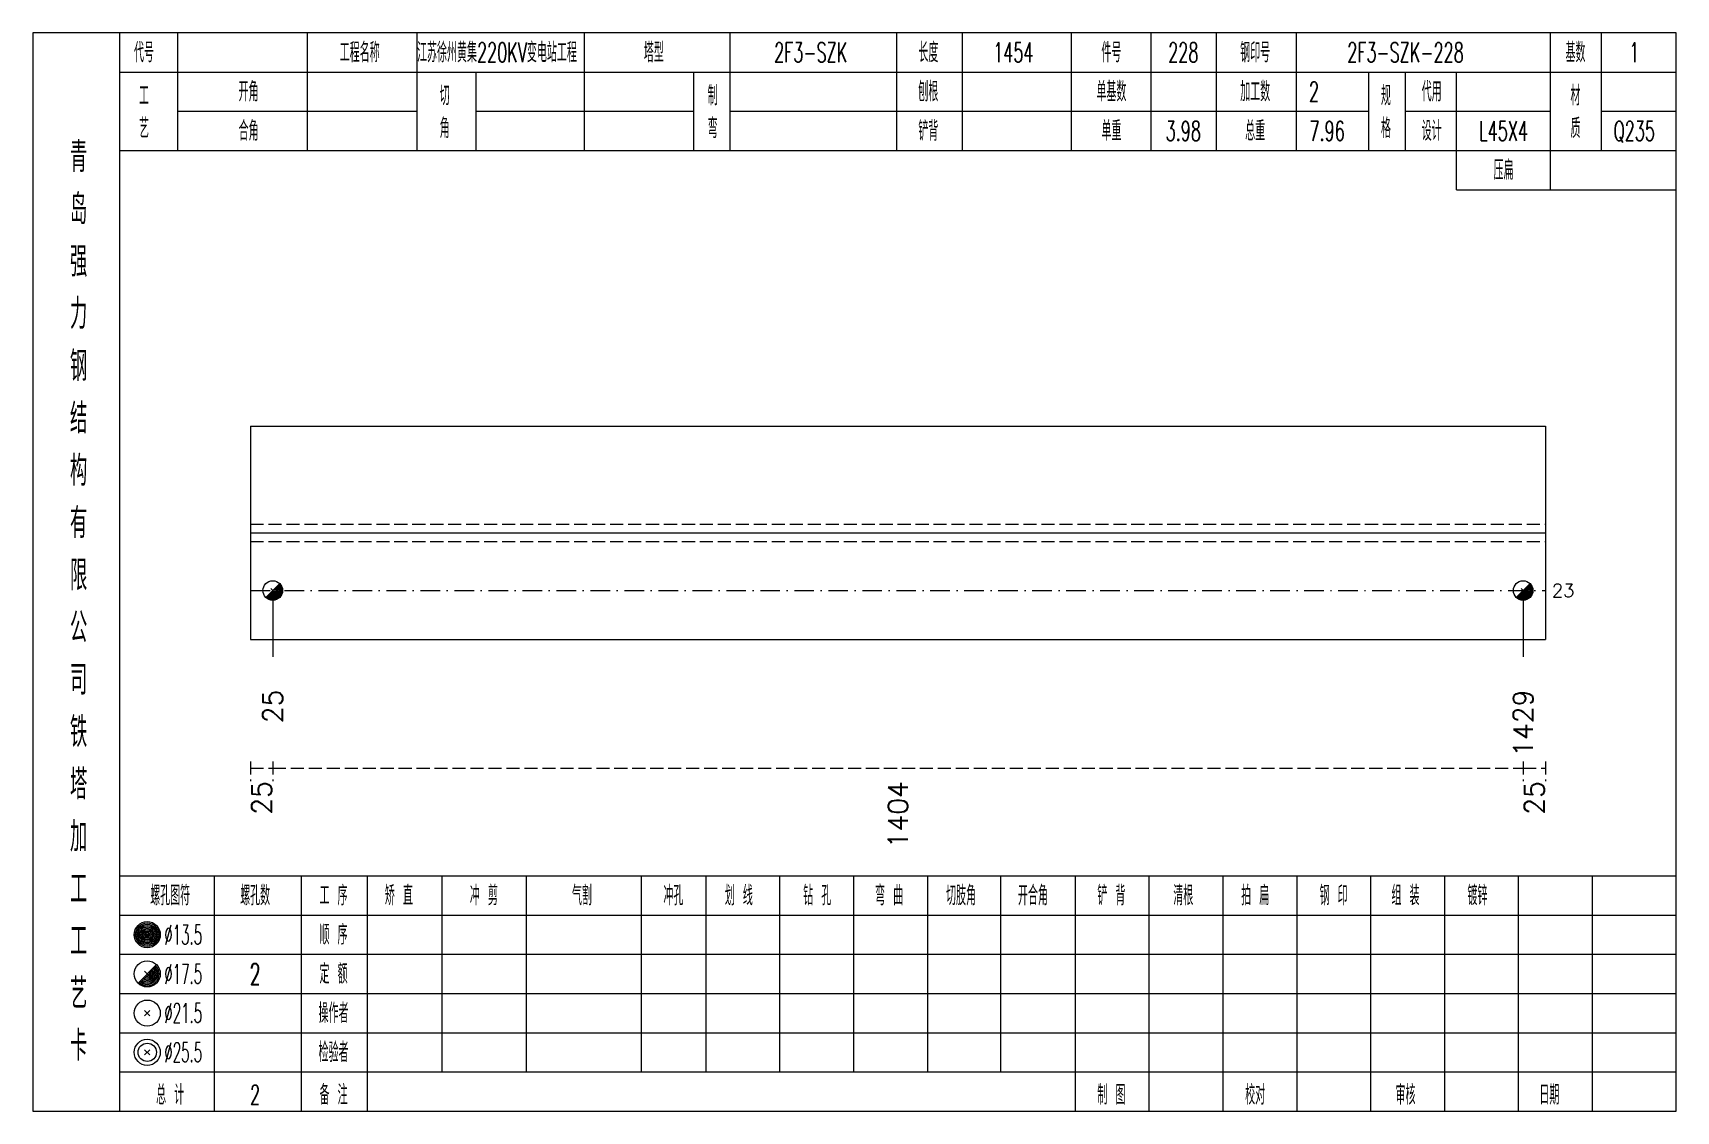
# Model space of a CAD drawing. Extents: x 0 to 4623, y -1159 to 4890.
# Drawn here: x 1557 to 1808.4, y 3375 to 3540 of the extents above; entities that cross this region are included whole.
import ezdxf
from ezdxf.enums import TextEntityAlignment as Align

# ---------------------------------------------------------------- set-up
doc = ezdxf.new("R2010")
doc.units = 0
doc.header["$MEASUREMENT"] = 0
doc.linetypes.add('一点画线', pattern=[5.2, 3, -1, 0.2, -1])
doc.linetypes.add('虚线', pattern=[2.75, 2, -0.75])
doc.layers.get('0').update_dxf_attribs({"linetype": 'CONTINUOUS', "lineweight": 25})
for name, color, linetype, lineweight in [('1', 7, 'CONTINUOUS', 25), ('4', 7, 'CONTINUOUS', 25), ('5', 7, 'CONTINUOUS', 25)]:
    doc.layers.add(name, color=color, linetype=linetype, lineweight=lineweight)
doc.styles.get("Standard").update_dxf_attribs({"font": 'simplex.shx', "width": 0.7, "height": 3, "bigfont": 'gbhzfs.shx'})

msp = doc.modelspace()

# ---------------------------------------------------------------- texts
at = {"color": 7, "linetype": 'Continuous', "lineweight": 13}
msp.add_text('23', height=2, dxfattribs=at).set_placement((1789.4, 3454.667), align=Align.MIDDLE_LEFT)
at = {"color": 8, "linetype": 'Continuous', "lineweight": 9}
for s, p in [('25', (1592.003, 3425.5)), ('1404', (1689.35, 3425.5)), ('25', (1786.697, 3425.5))]:
    msp.add_text(s, height=3, rotation=90, dxfattribs=at).set_placement(p, align=Align.MIDDLE_RIGHT)
at = {"layer": '1', "color": 7, "linetype": 'Continuous', "lineweight": 13}
for s, p in [('25', (1593.706, 3439.5)), ('1429', (1784.994, 3439.5))]:
    msp.add_text(s, height=3, rotation=90, dxfattribs=at).set_placement(p, align=Align.MIDDLE_RIGHT)
at = {"layer": '4', "color": 1, "linetype": 'Continuous', "lineweight": 13}
for s, height, width, p in [('代号', 3, 0.6, (1574, 3537)), ('工程名称', 3, 0.6, (1607, 3537)), ('江苏徐州黄集220KV变电站工程', 3, 0.6, (1628, 3537)), ('塔型', 3, 0.6, (1652, 3537)), ('2F3-SZK', 3, 0.6, (1676, 3537)), ('长度', 3, 0.6, (1694, 3537)), ('1454', 3, 0.6, (1707, 3537)), ('件号', 3, 0.6, (1722, 3537)), ('228', 3, 0.6, (1733, 3537)), ('钢印号', 3, 0.6, (1744, 3537)), ('2F3-SZK-228', 3, 0.6, (1767, 3537)), ('基数', 3, 0.6, (1793, 3537)), ('1', 3, 0.6, (1802, 3537)), ('开角', 3, 0.6, (1590, 3531)), ('制', 3, 0.6, (1661, 3530.4)), ('刨根', 3, 0.6, (1694, 3531)), ('单基数', 3, 0.6, (1722, 3531)), ('加工数', 3, 0.6, (1744, 3531)), ('2', 3, 0.6, (1753, 3531)), ('规', 3, 0.6, (1764, 3530.4)), ('代用', 3, 0.6, (1771, 3531)), ('材', 3, 0.6, (1793, 3530.4)), ('工', 3, 0.6, (1574, 3530.4)), ('切', 3, 0.6, (1620, 3530.4)), ('艺', 3, 0.6, (1574, 3525.4)), ('角', 3, 0.6, (1620, 3525.4)), ('弯', 3, 0.6, (1661, 3525.4)), ('格', 3, 0.6, (1764, 3525.4)), ('质', 3, 0.6, (1793, 3525.4)), ('合角', 3, 0.6, (1590, 3525)), ('铲背', 3, 0.6, (1694, 3525)), ('单重', 3, 0.6, (1722, 3525)), ('3.98', 3, 0.6, (1733, 3525)), ('总重', 3, 0.6, (1744, 3525)), ('7.96', 3, 0.6, (1755, 3525)), ('设计', 3, 0.6, (1771, 3525)), ('L45X4', 3, 0.6, (1782, 3525)), ('Q235', 3, 0.6, (1802, 3525)), ('青', 4.6, 0.8, (1564, 3521)), ('压扁', 3, 0.6, (1782, 3519)), ('岛', 4.6, 0.8, (1564, 3513)), ('强', 4.6, 0.8, (1564, 3505)), ('力', 4.6, 0.8, (1564, 3497)), ('钢', 4.6, 0.8, (1564, 3489)), ('结', 4.6, 0.8, (1564, 3481)), ('构', 4.6, 0.8, (1564, 3473)), ('有', 4.6, 0.8, (1564, 3465)), ('限', 4.6, 0.8, (1564, 3457)), ('公', 4.6, 0.8, (1564, 3449)), ('司', 4.6, 0.8, (1564, 3441)), ('铁', 4.6, 0.8, (1564, 3433)), ('塔', 4.6, 0.8, (1564, 3425)), ('加', 4.6, 0.8, (1564, 3417)), ('工', 4.6, 0.8, (1564, 3409)), ('螺孔图符', 3, 0.6, (1578, 3408)), ('螺孔数', 3, 0.6, (1591, 3408)), ('工 序', 3, 0.6, (1603, 3408)), ('矫 直', 3, 0.6, (1613, 3408)), ('冲 剪', 3, 0.6, (1626, 3408)), ('气割', 3, 0.6, (1641, 3408)), ('冲孔', 3, 0.6, (1655, 3408)), ('划 线', 3, 0.6, (1665, 3408)), ('钻 孔', 3, 0.6, (1677, 3408)), ('弯 曲', 3, 0.6, (1688, 3408)), ('切肢角', 3, 0.6, (1699, 3408)), ('开合角', 3, 0.6, (1710, 3408)), ('铲 背', 3, 0.6, (1722, 3408)), ('清根', 3, 0.6, (1733, 3408)), ('拍 扁', 3, 0.6, (1744, 3408)), ('钢 印', 3, 0.6, (1756, 3408)), ('组 装', 3, 0.6, (1767, 3408)), ('镀锌', 3, 0.6, (1778, 3408)), ('工', 4.6, 0.8, (1564, 3401)), ('%%C13.5', 3, 0.5, (1580, 3402)), ('顺 序', 3, 0.6, (1603, 3402)), ('%%C17.5', 3, 0.5, (1580, 3396)), ('2', 3.2, 0.6, (1591, 3396)), ('定 额', 3, 0.6, (1603, 3396)), ('艺', 4.6, 0.8, (1564, 3393)), ('%%C21.5', 3, 0.5, (1580, 3390)), ('操作者', 3, 0.6, (1603, 3390)), ('卡', 4.6, 0.8, (1564, 3385)), ('%%C25.5', 3, 0.5, (1580, 3384)), ('检验者', 3, 0.6, (1603, 3384)), ('总 计', 3, 0.6, (1578, 3377.5)), ('2', 3, 0.6, (1591, 3377.5)), ('备 注', 3, 0.6, (1603, 3377.5)), ('制 图', 3, 0.6, (1722, 3377.5)), ('校对', 3, 0.6, (1744, 3377.5)), ('审核', 3, 0.6, (1767, 3377.5)), ('日期', 3, 0.6, (1789, 3377.5))]:
    msp.add_text(s, height=height, dxfattribs=dict(at, width=width)).set_placement(p, align=Align.MIDDLE_CENTER)

# ---------------------------------------------------------------- blocks, each defined once
blk = doc.blocks.new('孔17.5')
at = {"layer": '5', "color": 7, "linetype": 'Continuous', "lineweight": 13}
for p, q in [((-0.707, -0.707), (0.707, 0.707)), ((-0.2, 0.2), (0.2, -0.2))]:
    blk.add_line(p, q, dxfattribs=at)
blk.add_circle((0, 0), 1, dxfattribs=at)
for radius in [0.9, 0.8, 0.7, 0.6, 0.5, 0.4, 0.3, 0.2, 0.1]:
    blk.add_arc((0, 0), radius, 225, 45, dxfattribs=at)

# ---------------------------------------------------------------- linework, layer by layer
at = {"color": 7, "linetype": 'Continuous', "lineweight": 18}
for p, q in [((1590.3, 3479.833), (1590.3, 3447.167)), ((1590.3, 3479.833), (1788.4, 3479.833)), ((1788.4, 3479.833), (1788.4, 3447.167)), ((1590.3, 3463.5), (1788.4, 3463.5))]:
    msp.add_line(p, q, dxfattribs=at)
at = {"color": 1, "linetype": '虚线', "lineweight": 18}
for p, q in [((1590.3, 3464.833), (1788.4, 3464.833)), ((1590.3, 3462.167), (1788.4, 3462.167))]:
    msp.add_line(p, q, dxfattribs=at)
at = {"color": 3, "linetype": '一点画线', "lineweight": 13}
msp.add_line((1590.3, 3454.667), (1788.4, 3454.667), dxfattribs=at)
at = {"color": 7, "linetype": 'Continuous', "lineweight": 13}
for p, q in [((1593.706, 3454.667), (1593.706, 3444.5)), ((1784.994, 3454.667), (1784.994, 3444.5))]:
    msp.add_line(p, q, dxfattribs=at)
at = {"color": 8, "linetype": '虚线', "lineweight": 9}
for p, q in [((1590.3, 3428.5), (1590.3, 3425.5)), ((1590.3, 3427.5), (1593.706, 3427.5)), ((1593.706, 3428.5), (1593.706, 3425.5)), ((1593.706, 3428.5), (1593.706, 3425.5)), ((1593.706, 3427.5), (1784.994, 3427.5)), ((1784.994, 3428.5), (1784.994, 3425.5)), ((1784.994, 3428.5), (1784.994, 3425.5)), ((1784.994, 3427.5), (1788.4, 3427.5)), ((1788.4, 3428.5), (1788.4, 3425.5))]:
    msp.add_line(p, q, dxfattribs=at)
at = {"layer": '1', "color": 7, "linetype": 'Continuous', "lineweight": 18}
msp.add_line((1590.3, 3447.167), (1788.4, 3447.167), dxfattribs=at)
at = {"layer": '4', "color": 1, "linetype": 'Continuous', "lineweight": 18}
for p, q in [((1570.3, 3375), (1570.3, 3540)), ((1579.2, 3522), (1579.2, 3540)), ((1599, 3522), (1599, 3540)), ((1615.8, 3522), (1615.8, 3540)), ((1641.4, 3522), (1641.4, 3540)), ((1663.7, 3522), (1663.7, 3540)), ((1689.2, 3522), (1689.2, 3540)), ((1699.2, 3522), (1699.2, 3540)), ((1715.9, 3522), (1715.9, 3540)), ((1728.1, 3522), (1728.1, 3540)), ((1738.1, 3522), (1738.1, 3540)), ((1750.3, 3522), (1750.3, 3540)), ((1789.2, 3516), (1789.2, 3540)), ((1797, 3522), (1797, 3540)), ((1570.3, 3534), (1808.4, 3534)), ((1624.8, 3522), (1624.8, 3534)), ((1658.1, 3522), (1658.1, 3534)), ((1761.4, 3522), (1761.4, 3534)), ((1767, 3522), (1767, 3534)), ((1774.8, 3516), (1774.8, 3534)), ((1579.2, 3528), (1615.8, 3528)), ((1624.8, 3528), (1658.1, 3528)), ((1663.7, 3528), (1761.4, 3528)), ((1767, 3528), (1789.2, 3528)), ((1797, 3528), (1808.4, 3528)), ((1570.3, 3522), (1808.4, 3522)), ((1774.8, 3516), (1808.4, 3516)), ((1570.3, 3411), (1808.4, 3411)), ((1584.8, 3375), (1584.8, 3411)), ((1598.1, 3375), (1598.1, 3411)), ((1608.2, 3375), (1608.2, 3411)), ((1619.6, 3381), (1619.6, 3411)), ((1632.5, 3381), (1632.5, 3411)), ((1650.1, 3381), (1650.1, 3411)), ((1660, 3381), (1660, 3411)), ((1671.3, 3381), (1671.3, 3411)), ((1682.6, 3381), (1682.6, 3411)), ((1693.9, 3381), (1693.9, 3411)), ((1705.1, 3381), (1705.1, 3411)), ((1716.5, 3381), (1716.5, 3411)), ((1727.8, 3381), (1727.8, 3411)), ((1739.1, 3381), (1739.1, 3411)), ((1750.4, 3381), (1750.4, 3411)), ((1761.7, 3381), (1761.7, 3411)), ((1773, 3381), (1773, 3411)), ((1784.3, 3381), (1784.3, 3411)), ((1795.6, 3381), (1795.6, 3411)), ((1570.3, 3405), (1808.4, 3405)), ((1570.3, 3399), (1808.4, 3399)), ((1570.3, 3393), (1808.4, 3393)), ((1570.3, 3387), (1808.4, 3387)), ((1570.3, 3381), (1808.4, 3381)), ((1716.5, 3375), (1716.5, 3381)), ((1727.8, 3375), (1727.8, 3381)), ((1739.1, 3375), (1739.1, 3381)), ((1750.4, 3375), (1750.4, 3381)), ((1761.7, 3375), (1761.7, 3381)), ((1773, 3375), (1773, 3381)), ((1784.3, 3375), (1784.3, 3381)), ((1795.6, 3375), (1795.6, 3381))]:
    msp.add_line(p, q, dxfattribs=at)
at = {"layer": '4', "color": 7, "linetype": 'Continuous', "lineweight": 13}
for p, q in [((1574.3, 3401.8), (1574.7, 3402.2)), ((1574.7, 3401.8), (1574.3, 3402.2)), ((1573.086, 3394.586), (1575.914, 3397.414)), ((1574.1, 3396.4), (1574.9, 3395.6)), ((1574.1, 3389.6), (1574.9, 3390.4)), ((1574.1, 3390.4), (1574.9, 3389.6)), ((1574.1, 3383.6), (1574.9, 3384.4)), ((1574.1, 3384.4), (1574.9, 3383.6))]:
    msp.add_line(p, q, dxfattribs=at)
at = {"layer": '4', "color": 1, "linetype": 'Continuous', "lineweight": 18}
msp.add_lwpolyline([(1557, 3540), (1557, 3375), (1808.4, 3375), (1808.4, 3540)], close=True, dxfattribs=at)
at = {"layer": '4', "color": 7, "linetype": 'Continuous', "lineweight": 13}
for centre, radius in [((1574.5, 3402), 2), ((1574.5, 3402), 1.8), ((1574.5, 3402), 1.6), ((1574.5, 3402), 1.4), ((1574.5, 3402), 1.2), ((1574.5, 3402), 1), ((1574.5, 3402), 0.8), ((1574.5, 3402), 0.6), ((1574.5, 3402), 0.4), ((1574.5, 3402), 0.2), ((1574.5, 3396), 2), ((1574.5, 3390), 2), ((1574.5, 3384), 2), ((1574.5, 3384), 1.4)]:
    msp.add_circle(centre, radius, dxfattribs=at)
for radius in [1.8, 1.6, 1.4, 1.2, 1, 0.8, 0.6, 0.4, 0.2]:
    msp.add_arc((1574.5, 3396), radius, 225, 45, dxfattribs=at)

# ---------------------------------------------------------------- block references
at = {"layer": '1', "color": 7, "linetype": 'Continuous', "lineweight": 13, "xscale": 1.5, "yscale": 1.5, "zscale": 1.5}
for p in [(1593.706, 3454.667), (1784.994, 3454.667)]:
    msp.add_blockref('孔17.5', p, dxfattribs=at)

msp.set_redraw_order([(e.dxf.handle, doc.entitydb.next_handle()) for e in msp.query("TEXT MTEXT ATTDEF DIMENSION ARC_DIMENSION")])  # texts and dimensions are drawn at this point

doc.saveas('drawing.dxf')
